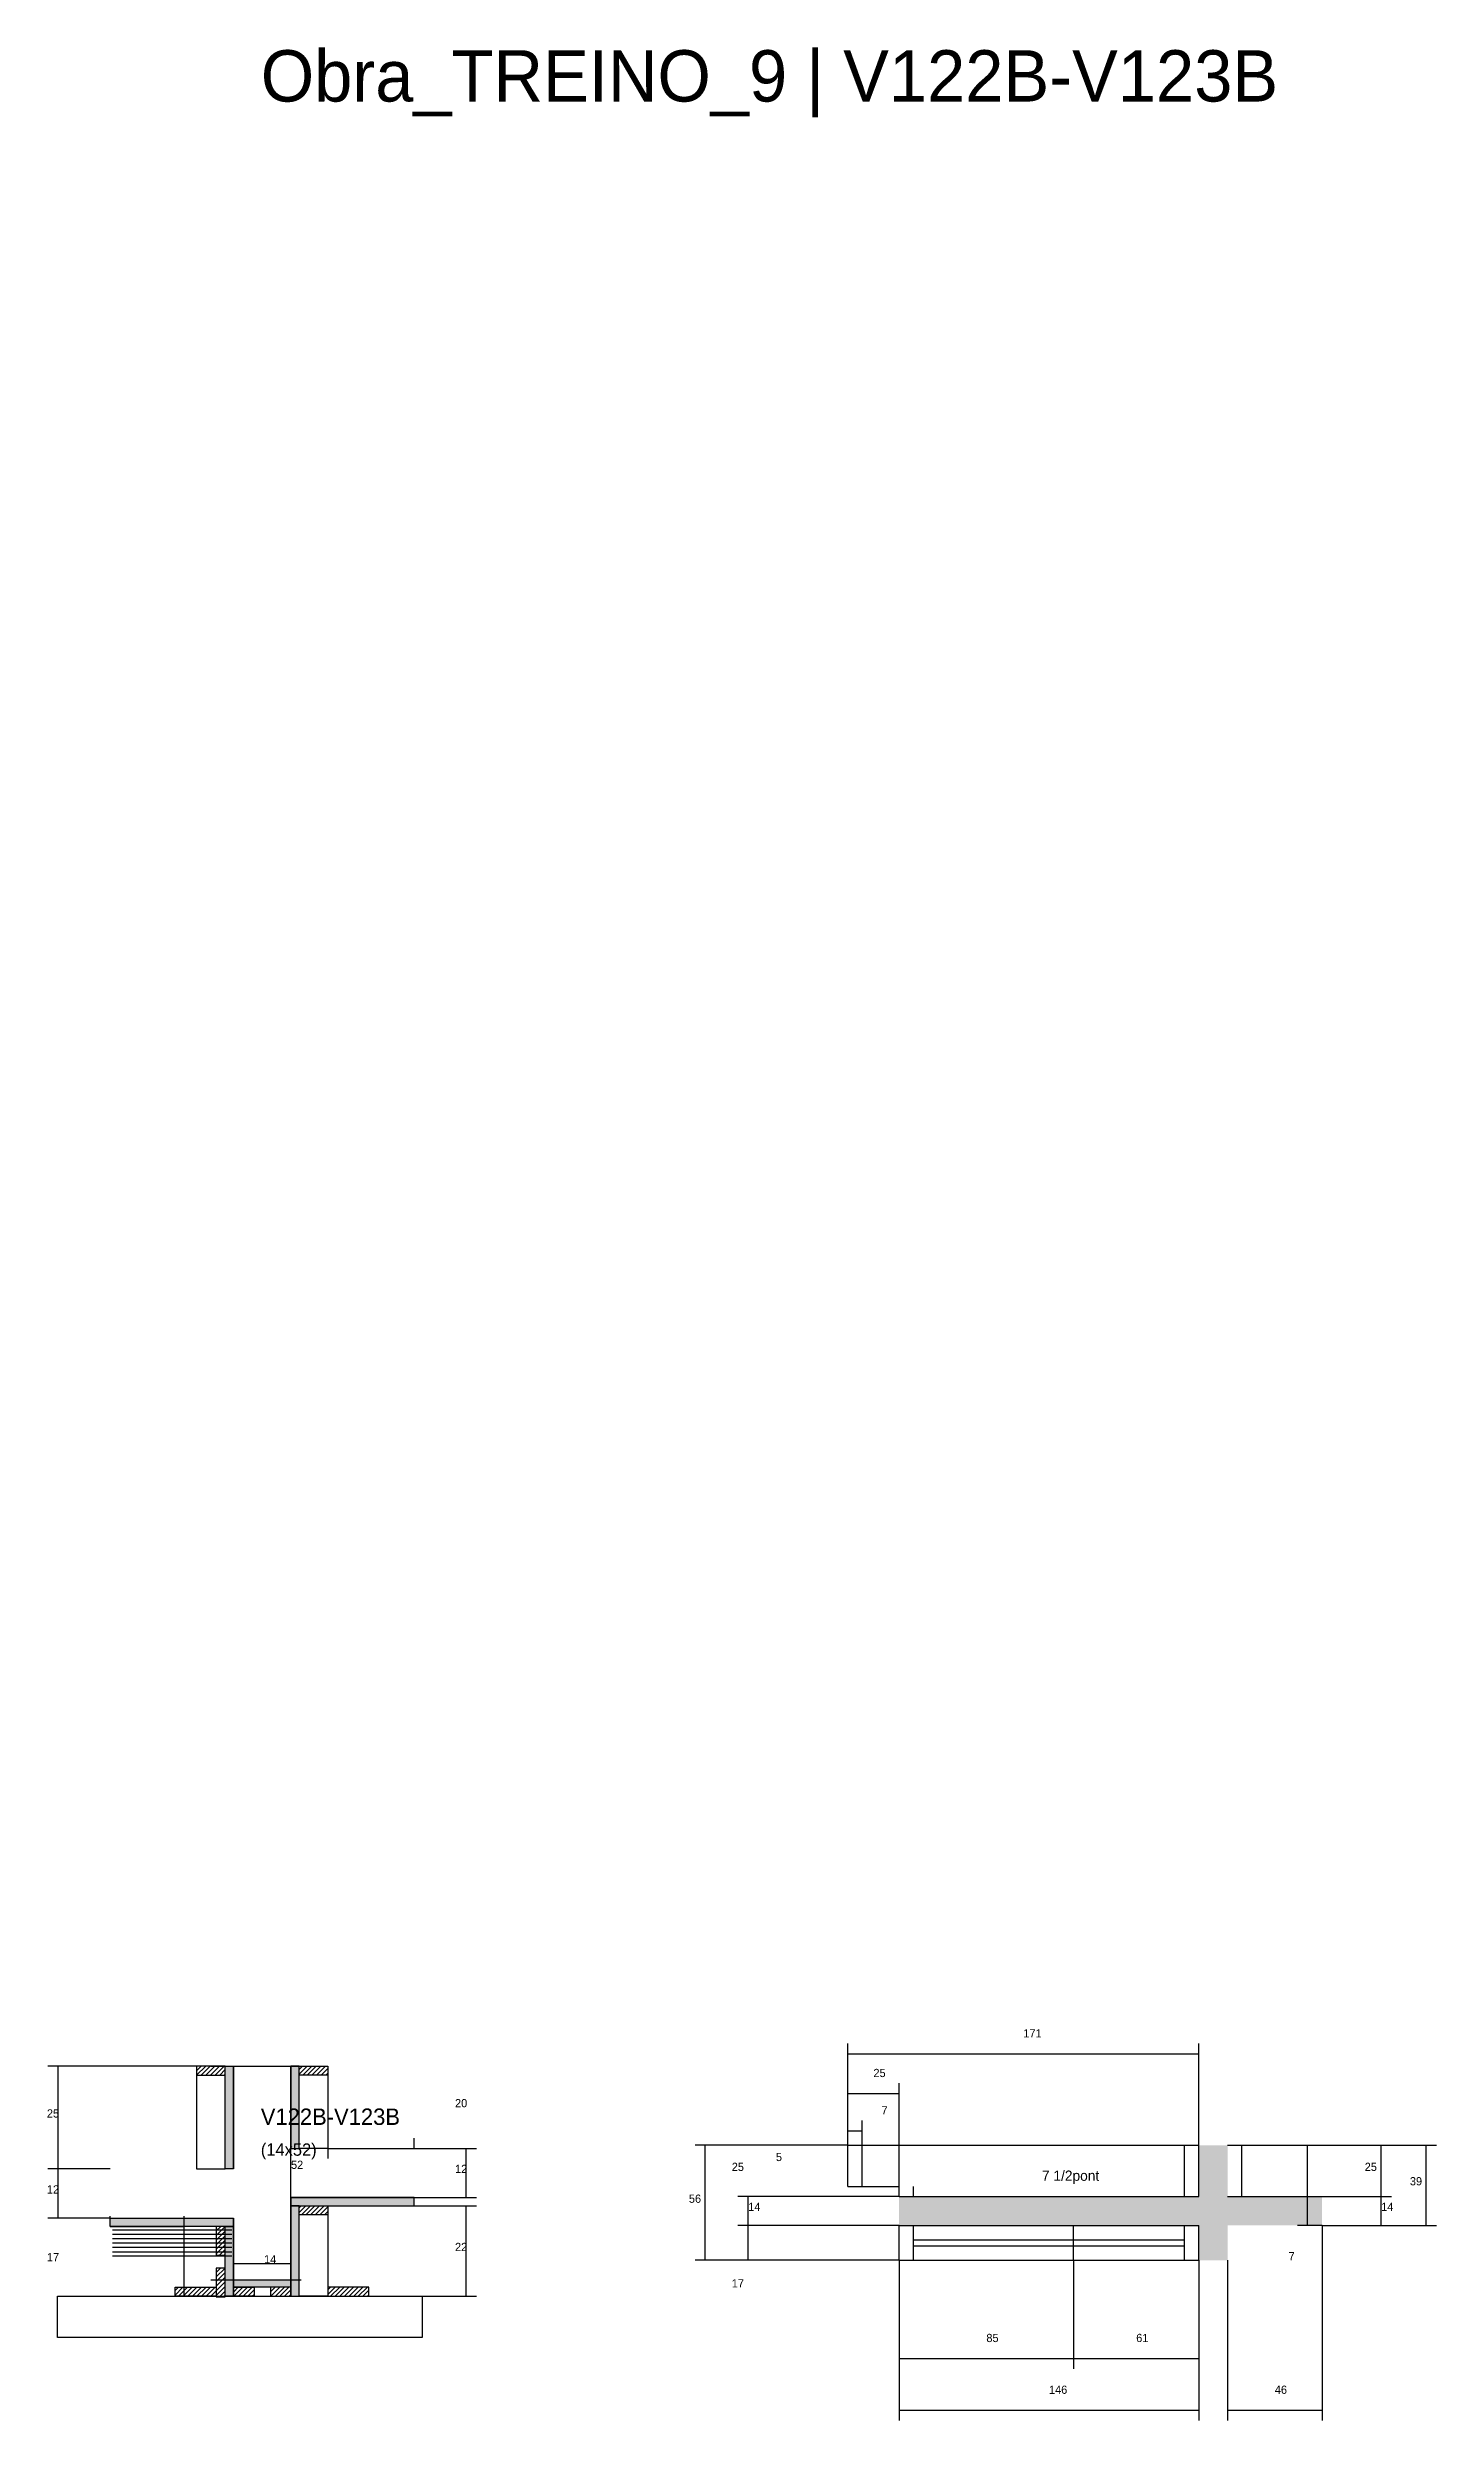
# Model space of a CAD drawing. Header units: metres. Extents: x -2848 to 22762, y -49062 to 1016.
# Drawn here: x 7896 to 8573, y -44139 to -42984 of the extents above; entities that cross this region are included whole.
import ezdxf

# ---------------------------------------------------------------- set-up
doc = ezdxf.new("R2010")
doc.units = ezdxf.units.M
for name, color, linetype in [('COTA', 4, 'Continuous'), ('Cota Seção (2x)', 4, 'Continuous'), ('Hachura', 253, 'Continuous'), ('LABEL_ID', 3, 'Continuous'), ('Madeira', 126, 'Continuous'), ('NOMENCLATURA', 7, 'Continuous'), ('Painéis', 200, 'Continuous'), ('SARR_2.2x7', 40, 'Continuous'), ('Texto Seção', 7, 'Continuous')]:
    doc.layers.add(name, color=color, linetype=linetype)

msp = doc.modelspace()

# ---------------------------------------------------------------- texts
at = {"layer": 'COTA'}
for s, p in [('171', (8371.4, -43952.4)), ('25', (8298.4, -43971.7)), ('25', (7895.8, -43991.4)), ('20', (8094.6, -43986.4)), ('7', (8302.3, -43989.9)), ('25', (8229.4, -44017.4)), ('5', (8250.9, -44012.6)), ('25', (8537.7, -44017.4)), ('12', (7895.8, -44028.4)), ('12', (8094.6, -44018.4)), ('39', (8559.7, -44024.4)), ('56', (8208.5, -44032.9)), ('14', (8237.4, -44036.9)), ('14', (8545.7, -44036.9)), ('17', (7895.8, -44061.4)), ('22', (8094.6, -44056.4)), ('7', (8500.6, -44060.9)), ('17', (8229.4, -44074.1)), ('85', (8353.4, -44100.7)), ('61', (8426.4, -44100.7)), ('146', (8383.9, -44125.9)), ('46', (8493.9, -44125.9))]:
    msp.add_text(s, height=4, dxfattribs=at).set_placement(p)
at = {"layer": 'Cota Seção (2x)'}
for s, p in [('52', (8014.7, -44016.4)), ('14', (8001.6, -44062.4))]:
    msp.add_text(s, height=4, dxfattribs=at).set_placement(p)
at = {"layer": 'LABEL_ID'}
msp.add_text('Obra_TREINO_9 | V122B-V123B', height=25, dxfattribs=at).set_placement((8000, -43010))
at = {"layer": 'NOMENCLATURA'}
msp.add_text('7 1/2pont', height=5, dxfattribs=at).set_placement((8380.5, -44022.2))
at = {"layer": 'Texto Seção'}
for s, height, p in [('V122B-V123B', 8, (8000, -43995)), ('(14x52)', 6, (8000, -44010))]:
    msp.add_text(s, height=height, dxfattribs=at).set_placement(p)

# ---------------------------------------------------------------- hatches: boundary and pattern name
at = {"layer": 'COTA'}
h = msp.add_hatch(dxfattribs=at)
h.set_pattern_fill('AR-CONC', scale=0.03)
h.paths.add_polyline_path([(8310.9, -44029.9), (8310.9, -44043.9), (8456.9, -44043.9), (8456.9, -44060.9), (8470.9, -44060.9), (8470.9, -44043.9), (8516.9, -44043.9), (8516.9, -44029.9), (8470.9, -44029.9), (8470.9, -44004.9), (8456.9, -44004.9), (8456.9, -44029.9)])
at = {"layer": 'Hachura'}
h = msp.add_hatch(dxfattribs=at)
h.set_pattern_fill('ANSI31', scale=0.5)
h.paths.add_polyline_path([(7982.7, -43970.8), (7982.7, -43966.4), (7982.7, -43966.4), (7968.7, -43966.4), (7968.7, -43966.4), (7968.7, -43970.8), (7968.7, -43970.8), (7982.7, -43970.8)])
h = msp.add_hatch(color=8, dxfattribs=at)
h.dxf.hatch_style = 1
h.paths.add_polyline_path([(7982.7, -43966.4), (7986.7, -43966.4), (7986.7, -44016.4), (7982.7, -44016.4)])
h = msp.add_hatch(color=8, dxfattribs=at)
h.dxf.hatch_style = 1
h.paths.add_polyline_path([(8018.7, -43966.4), (8014.7, -43966.4), (8014.7, -43966.4), (8014.7, -44006.4), (8014.7, -44006.4), (8018.7, -44006.4), (8018.7, -44006.4), (8018.7, -43966.4)])
h = msp.add_hatch(dxfattribs=at)
h.set_pattern_fill('ANSI31', scale=0.5)
h.paths.add_polyline_path([(8018.7, -43970.8), (8018.7, -43966.4), (8018.7, -43966.4), (8032.7, -43966.4), (8032.7, -43966.4), (8032.7, -43970.8), (8032.7, -43970.8), (8018.7, -43970.8)])
h = msp.add_hatch(color=8, dxfattribs=at)
h.dxf.hatch_style = 1
h.paths.add_polyline_path([(8074.7, -44034.4), (8074.7, -44030.4), (8074.7, -44030.4), (8014.7, -44030.4), (8014.7, -44030.4), (8014.7, -44034.4), (8014.7, -44034.4), (8074.7, -44034.4)])
h = msp.add_hatch(color=8, dxfattribs=at)
h.dxf.hatch_style = 1
h.paths.add_polyline_path([(8018.7, -44034.4), (8014.7, -44034.4), (8014.7, -44034.4), (8014.7, -44070.4), (8014.7, -44070.4), (8014.7, -44078.4), (8014.7, -44078.4), (8018.7, -44078.4), (8018.7, -44078.4), (8018.7, -44034.4)])
h = msp.add_hatch(dxfattribs=at)
h.set_pattern_fill('ANSI31', scale=0.5)
h.paths.add_polyline_path([(8018.7, -44038.8), (8018.7, -44034.4), (8018.7, -44034.4), (8032.7, -44034.4), (8032.7, -44034.4), (8032.7, -44038.8), (8032.7, -44038.8), (8018.7, -44038.8)])
h = msp.add_hatch(color=8, dxfattribs=at)
h.dxf.hatch_style = 1
h.paths.add_polyline_path([(7926.7, -44044.4), (7926.7, -44040.4), (7926.7, -44040.4), (7986.7, -44040.4), (7986.7, -44040.4), (7986.7, -44044.4), (7986.7, -44044.4), (7926.7, -44044.4)])
h = msp.add_hatch(dxfattribs=at)
h.set_pattern_fill('ANSI31', scale=0.5)
h.paths.add_polyline_path([(7978.3, -44058.4), (7982.7, -44058.4), (7982.7, -44058.4), (7982.7, -44044.4), (7982.7, -44044.4), (7978.3, -44044.4), (7978.3, -44044.4), (7978.3, -44058.4)])
h = msp.add_hatch(color=8, dxfattribs=at)
h.dxf.hatch_style = 1
h.paths.add_polyline_path([(7982.7, -44044.4), (7986.7, -44044.4), (7986.7, -44070.4), (7986.7, -44078.4), (7982.7, -44078.4)])
h = msp.add_hatch(dxfattribs=at)
h.set_pattern_fill('ANSI31', scale=0.5)
h.paths.add_polyline_path([(7978.3, -44078.7), (7982.7, -44078.7), (7982.7, -44078.7), (7982.7, -44064.7), (7982.7, -44064.7), (7978.3, -44064.7), (7978.3, -44064.7), (7978.3, -44078.7)])
h = msp.add_hatch(color=8, dxfattribs=at)
h.dxf.hatch_style = 1
h.paths.add_polyline_path([(7986.7, -44074), (7986.7, -44070.4), (7986.7, -44070.4), (8014.7, -44070.4), (8014.7, -44070.4), (8014.7, -44074), (8014.7, -44074), (7986.7, -44074)])
h = msp.add_hatch(dxfattribs=at)
h.set_pattern_fill('ANSI31', scale=0.5)
h.paths.add_polyline_path([(7958.3, -44078.4), (7958.3, -44074), (7958.3, -44074), (7978.3, -44074), (7978.3, -44074), (7978.3, -44078.4), (7978.3, -44078.4), (7958.3, -44078.4)])
h = msp.add_hatch(dxfattribs=at)
h.set_pattern_fill('ANSI31', scale=0.5)
h.paths.add_polyline_path([(7986.7, -44078.4), (7986.7, -44074), (7986.7, -44074), (7996.7, -44074), (7996.7, -44074), (7996.7, -44078.4), (7996.7, -44078.4), (7986.7, -44078.4)])
h = msp.add_hatch(dxfattribs=at)
h.set_pattern_fill('ANSI31', scale=0.5)
h.paths.add_polyline_path([(8014.7, -44078.4), (8014.7, -44074), (8014.7, -44074), (8004.7, -44074), (8004.7, -44074), (8004.7, -44078.4), (8004.7, -44078.4), (8014.7, -44078.4)])
h = msp.add_hatch(dxfattribs=at)
h.set_pattern_fill('ANSI31', scale=0.5)
h.paths.add_polyline_path([(8052.7, -44078.4), (8052.7, -44074), (8052.7, -44074), (8032.7, -44074), (8032.7, -44074), (8032.7, -44078.4), (8032.7, -44078.4), (8052.7, -44078.4)])

# ---------------------------------------------------------------- linework, layer by layer
at = {"layer": 'COTA'}
for p, q in [((8285.9, -44004.9), (8285.9, -43955.4)), ((8456.9, -44004.9), (8456.9, -43955.4)), ((7968.7, -43966.4), (7896.3, -43966.4)), ((7901.3, -44016.4), (7901.3, -43966.4)), ((8032.7, -43966.4), (8032.7, -44011.4)), ((8285.9, -43960.4), (8456.9, -43960.4)), ((8285.9, -44004.9), (8285.9, -43974.7)), ((8310.9, -44024.9), (8310.9, -43974.7)), ((8285.9, -43979.7), (8310.9, -43979.7)), ((8074.7, -44006.4), (8074.7, -44001.4)), ((8285.9, -44004.9), (8285.9, -43992.9)), ((8285.9, -43997.9), (8292.9, -43997.9)), ((8285.9, -44004.9), (8285.9, -43999.9)), ((8292.9, -44004.9), (8292.9, -43992.9)), ((8310.9, -44029.9), (8310.9, -43999.9)), ((8032.7, -44006.4), (8074.7, -44006.4)), ((8074.7, -44006.4), (8105.1, -44006.4)), ((8100.1, -44030.4), (8100.1, -44006.4)), ((8285.9, -44004.9), (8211.5, -44004.9)), ((8216.5, -44060.9), (8216.5, -44004.9)), ((8285.9, -44004.9), (8310.9, -44004.9)), ((8516.9, -44004.9), (8550.7, -44004.9)), ((8516.9, -44004.9), (8572.7, -44004.9)), ((8545.7, -44029.9), (8545.7, -44004.9)), ((8567.7, -44043.9), (8567.7, -44004.9)), ((7926.7, -44016.4), (7896.3, -44016.4)), ((7926.7, -44016.4), (7896.3, -44016.4)), ((7901.3, -44040.4), (7901.3, -44016.4)), ((8285.9, -44024.9), (8285.9, -44019.9)), ((8285.9, -44024.9), (8310.9, -44024.9)), ((8310.9, -44029.9), (8310.9, -44019.9)), ((8074.7, -44030.4), (8105.1, -44030.4)), ((8074.7, -44034.4), (8105.1, -44034.4)), ((8100.1, -44078.4), (8100.1, -44034.4)), ((8310.9, -44029.9), (8232.4, -44029.9)), ((8237.4, -44043.9), (8237.4, -44029.9)), ((8509.9, -44043.9), (8509.9, -44029.9)), ((8509.9, -44029.9), (8514.9, -44029.9)), ((8516.9, -44029.9), (8550.7, -44029.9)), ((8516.9, -44029.9), (8550.7, -44029.9)), ((8545.7, -44043.9), (8545.7, -44029.9)), ((7926.7, -44040.4), (7896.3, -44040.4)), ((7926.7, -44044.4), (7926.7, -44039.4)), ((7926.7, -44044.4), (7962.7, -44044.4)), ((7962.7, -44078.4), (7962.7, -44039.4)), ((8310.9, -44043.9), (8232.4, -44043.9)), ((8310.9, -44043.9), (8232.4, -44043.9)), ((8237.4, -44060.9), (8237.4, -44043.9)), ((8516.9, -44043.9), (8504.9, -44043.9)), ((8516.9, -44043.9), (8550.7, -44043.9)), ((8516.9, -44043.9), (8572.7, -44043.9)), ((8516.9, -44043.9), (8516.9, -44138.9)), ((8310.9, -44060.9), (8211.5, -44060.9)), ((8310.9, -44060.9), (8232.4, -44060.9)), ((8310.9, -44060.9), (8310.9, -44113.7)), ((8310.9, -44060.9), (8310.9, -44138.9)), ((8395.9, -44060.9), (8395.9, -44113.7)), ((8395.9, -44060.9), (8395.9, -44113.7)), ((8456.9, -44060.9), (8456.9, -44113.7)), ((8456.9, -44060.9), (8456.9, -44138.9)), ((8470.9, -44060.9), (8470.9, -44138.9)), ((8042.2, -44078.4), (8105.1, -44078.4)), ((8310.9, -44108.7), (8395.9, -44108.7)), ((8395.9, -44108.7), (8456.9, -44108.7)), ((8310.9, -44133.9), (8456.9, -44133.9)), ((8470.9, -44133.9), (8516.9, -44133.9))]:
    msp.add_line(p, q, dxfattribs=at)
at = {"layer": 'Cota Seção (2x)'}
for p, q in [((7975.7, -43966.4), (8019.7, -43966.4)), ((8014.7, -44070.4), (8014.7, -43966.4)), ((7986.7, -44078.4), (7986.7, -44057.4)), ((8014.7, -44078.4), (8014.7, -44057.4)), ((7975.7, -44070.4), (8019.7, -44070.4)), ((7986.7, -44062.4), (8014.7, -44062.4))]:
    msp.add_line(p, q, dxfattribs=at)
at = {"layer": 'Madeira'}
for points in [[(7982.7, -43970.8), (7982.7, -43966.4), (7968.7, -43966.4), (7968.7, -43970.8)], [(7982.7, -43966.4), (7968.7, -43966.4), (7968.7, -44016.4), (7982.7, -44016.4)], [(8018.7, -43970.8), (8018.7, -43966.4), (8032.7, -43966.4), (8032.7, -43970.8)], [(8018.7, -43966.4), (8032.7, -43966.4), (8032.7, -44006.4), (8018.7, -44006.4)], [(8018.7, -44038.8), (8018.7, -44034.4), (8032.7, -44034.4), (8032.7, -44038.8)], [(8018.7, -44034.4), (8032.7, -44034.4), (8032.7, -44078.4), (8018.7, -44078.4)], [(7978.3, -44058.4), (7982.7, -44058.4), (7982.7, -44044.4), (7978.3, -44044.4)], [(7978.3, -44078.7), (7982.7, -44078.7), (7982.7, -44064.7), (7978.3, -44064.7)], [(8078.6, -44098.4), (7901, -44098.4), (7901, -44078.4), (8078.6, -44078.4)], [(7958.3, -44078.4), (7958.3, -44074), (7978.3, -44074), (7978.3, -44078.4)], [(7986.7, -44078.4), (7986.7, -44074), (7996.7, -44074), (7996.7, -44078.4)], [(8014.7, -44078.4), (8014.7, -44074), (8004.7, -44074), (8004.7, -44078.4)], [(8052.7, -44078.4), (8052.7, -44074), (8032.7, -44074), (8032.7, -44078.4)]]:
    msp.add_lwpolyline(points, close=True, dxfattribs=at)
at = {"layer": 'Painéis'}
for p, q in [((7986.7, -44016.4), (7986.7, -43966.4)), ((8014.7, -44006.4), (8014.7, -43966.4)), ((8285.9, -44004.9), (8456.9, -44004.9)), ((8285.9, -44024.9), (8285.9, -44004.9)), ((8456.9, -44029.9), (8456.9, -44004.9)), ((8470.9, -44004.9), (8516.9, -44004.9)), ((8285.9, -44024.9), (8310.9, -44024.9)), ((8310.9, -44029.9), (8310.9, -44024.9)), ((8014.7, -44030.4), (8074.7, -44030.4)), ((8014.7, -44034.4), (8014.7, -44030.4)), ((8014.7, -44078.4), (8014.7, -44034.4)), ((8074.7, -44034.4), (8074.7, -44030.4)), ((8310.9, -44029.9), (8456.9, -44029.9)), ((8470.9, -44029.9), (8516.9, -44029.9)), ((7926.7, -44040.4), (7986.7, -44040.4)), ((7926.7, -44044.4), (7926.7, -44040.4)), ((7986.7, -44044.4), (7986.7, -44040.4)), ((7986.7, -44078.4), (7986.7, -44044.4)), ((8310.9, -44043.9), (8456.9, -44043.9)), ((8310.9, -44060.9), (8310.9, -44043.9)), ((8395.9, -44060.9), (8395.9, -44043.9)), ((8456.9, -44060.9), (8456.9, -44043.9)), ((7986.7, -44070.4), (8014.7, -44070.4)), ((7986.7, -44074), (7986.7, -44070.4)), ((8014.7, -44074), (8014.7, -44070.4)), ((8310.9, -44060.9), (8456.9, -44060.9))]:
    msp.add_line(p, q, dxfattribs=at)
for points in [[(7982.7, -43966.4), (7986.7, -43966.4), (7986.7, -44016.4), (7982.7, -44016.4)], [(8018.7, -43966.4), (8014.7, -43966.4), (8014.7, -44006.4), (8018.7, -44006.4)], [(8074.7, -44034.4), (8074.7, -44030.4), (8014.7, -44030.4), (8014.7, -44034.4)], [(8018.7, -44034.4), (8014.7, -44034.4), (8014.7, -44078.4), (8018.7, -44078.4)], [(7926.7, -44044.4), (7926.7, -44040.4), (7986.7, -44040.4), (7986.7, -44044.4)], [(7982.7, -44044.4), (7986.7, -44044.4), (7986.7, -44078.4), (7982.7, -44078.4)], [(7986.7, -44074), (7986.7, -44070.4), (8014.7, -44070.4), (8014.7, -44074)]]:
    msp.add_lwpolyline(points, close=True, dxfattribs=at)
at = {"layer": 'SARR_2.2x7'}
for p, q in [((8292.9, -44024.9), (8292.9, -44004.9)), ((8449.9, -44029.9), (8449.9, -44004.9)), ((8477.9, -44029.9), (8477.9, -44004.9)), ((8509.9, -44029.9), (8509.9, -44004.9)), ((8317.9, -44029.9), (8317.9, -44024.9)), ((7927.7, -44046), (7985.9, -44046)), ((7927.7, -44048.2), (7985.9, -44048.2)), ((8317.9, -44060.9), (8317.9, -44043.9)), ((8449.9, -44060.9), (8449.9, -44043.9)), ((7927.7, -44050.3), (7985.9, -44050.3)), ((7927.7, -44052.4), (7985.9, -44052.4)), ((7927.7, -44054.5), (7985.9, -44054.5)), ((7927.7, -44056.7), (7985.9, -44056.7)), ((7927.7, -44058.8), (7985.9, -44058.8)), ((8317.9, -44050.9), (8395.9, -44050.9)), ((8317.9, -44053.9), (8395.9, -44053.9)), ((8395.9, -44050.9), (8449.9, -44050.9)), ((8395.9, -44053.9), (8449.9, -44053.9))]:
    msp.add_line(p, q, dxfattribs=at)

msp.set_redraw_order([(e.dxf.handle, doc.entitydb.next_handle()) for e in msp.query("TEXT MTEXT ATTDEF DIMENSION ARC_DIMENSION")])  # texts and dimensions are drawn at this point

doc.saveas('drawing.dxf')
